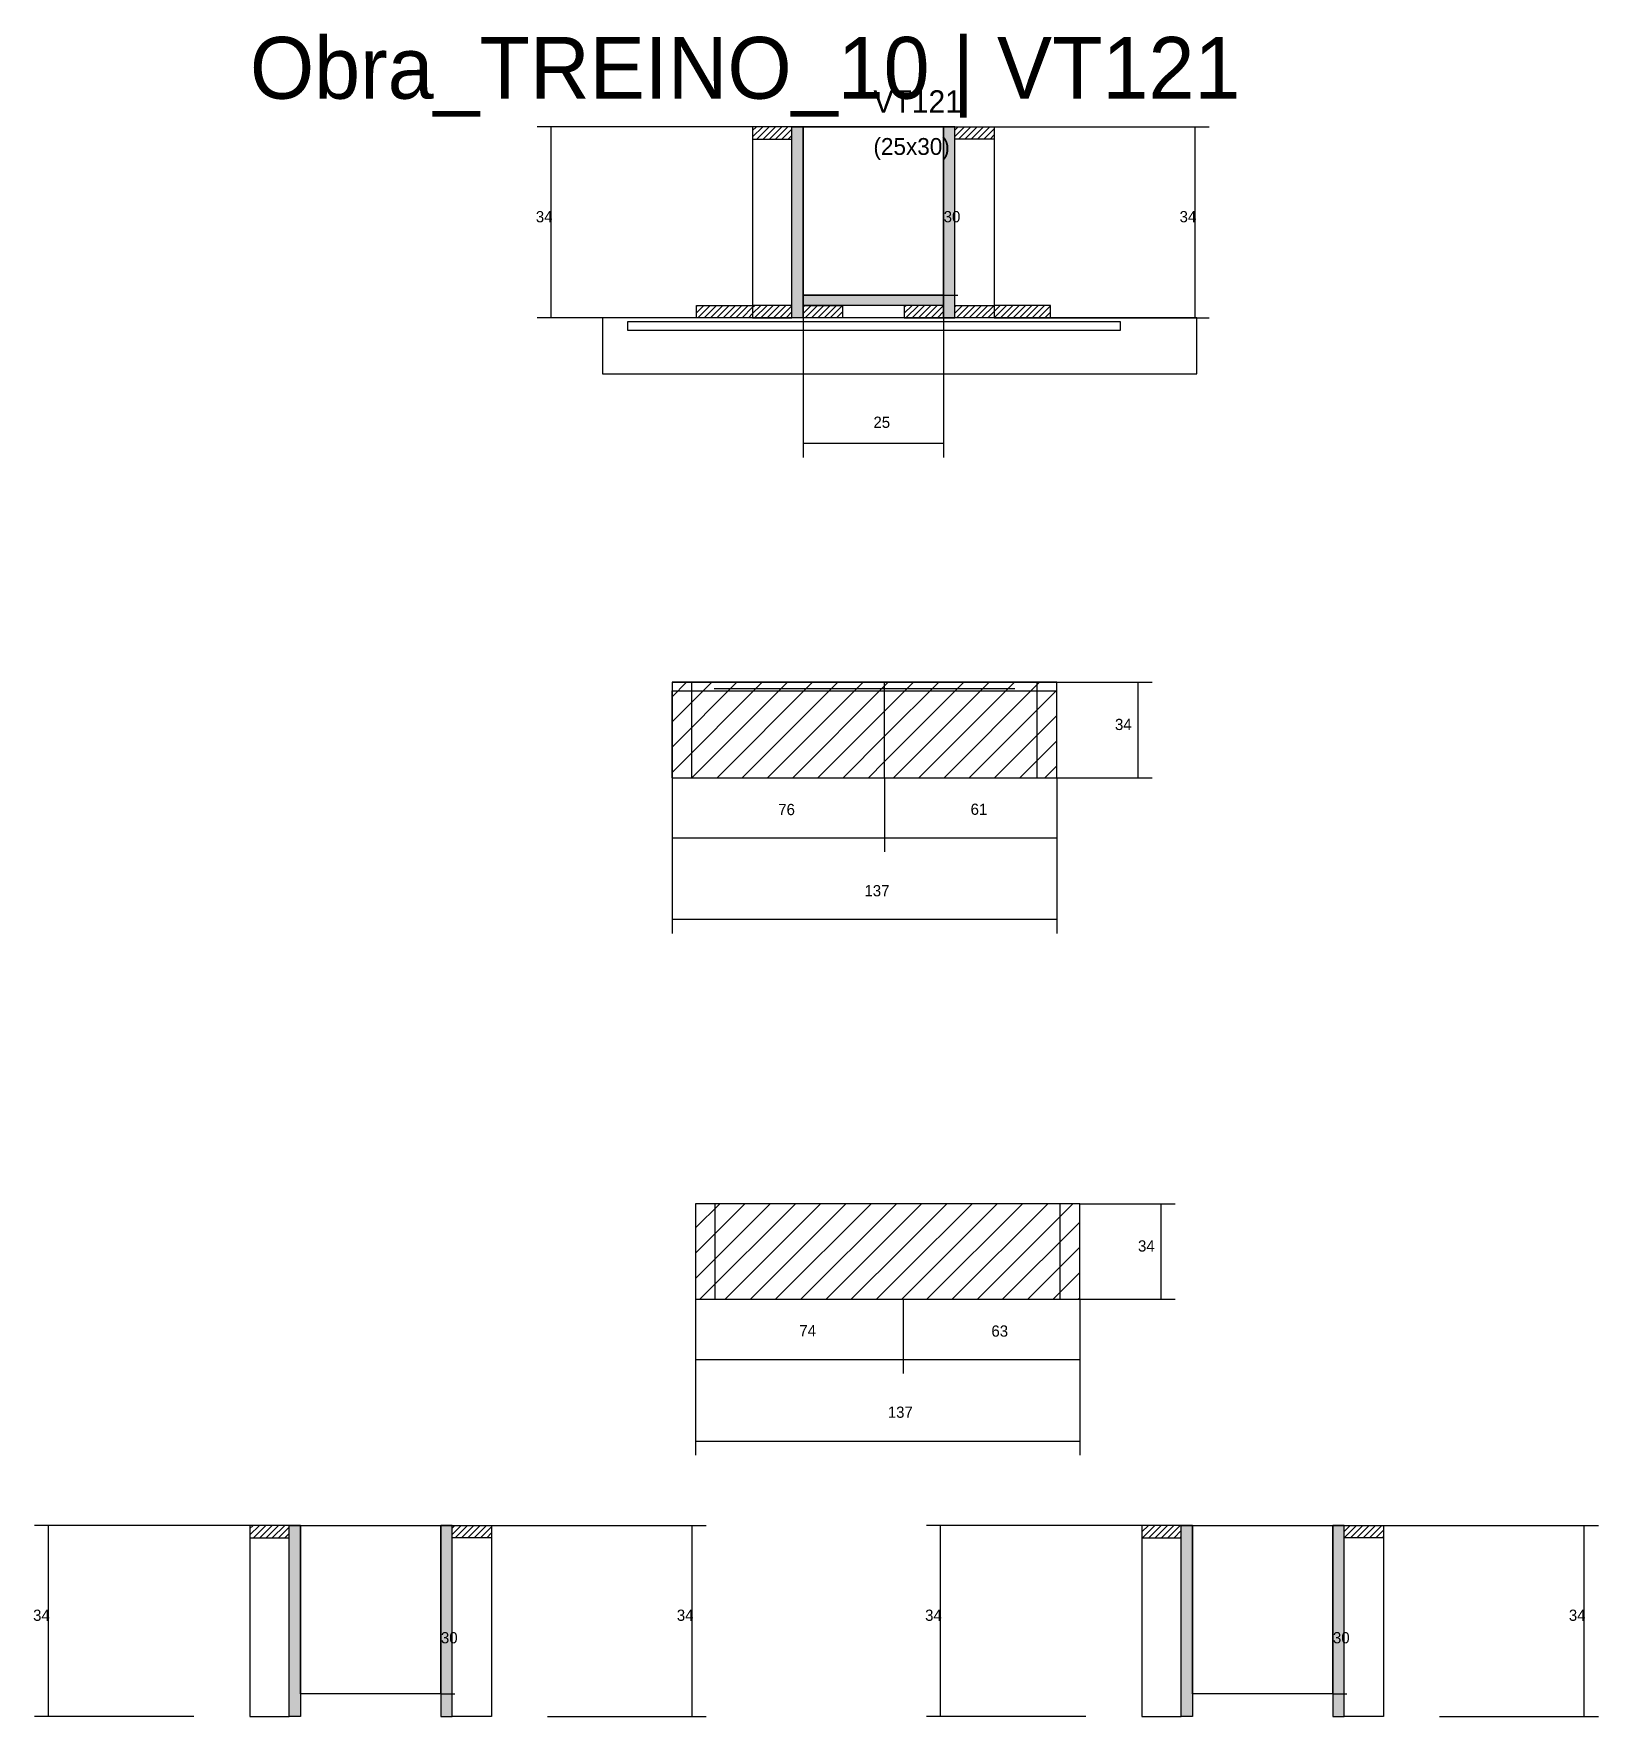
# Model space of a CAD drawing. Header units: metres. Extents: x -41 to 34800, y -36000 to 1848.
# Drawn here: x 23203 to 23760, y -15036 to -14437 of the extents above; entities that cross this region are included whole.
import ezdxf

# ---------------------------------------------------------------- set-up
doc = ezdxf.new("R2010")
doc.units = ezdxf.units.M
for name, color, linetype in [('CONCRETO', 251, 'Continuous'), ('COTA', 4, 'Continuous'), ('Cota Seção (2x)', 4, 'Continuous'), ('Hachura', 253, 'Continuous'), ('LABEL_ID', 3, 'Continuous'), ('Madeira', 126, 'Continuous'), ('Painéis', 200, 'Continuous'), ('SARR_2.2x7', 40, 'Continuous'), ('SCO-___-LAJ', 4, 'Continuous'), ('Texto Seção', 7, 'Continuous')]:
    doc.layers.add(name, color=color, linetype=linetype)

msp = doc.modelspace()

# ---------------------------------------------------------------- texts
at = {"layer": 'COTA'}
for s, p in [('34', (23381.8, -14504)), ('34', (23611, -14504)), ('25', (23502, -14577.2)), ('34', (23588, -14684.8)), ('76', (23468.1, -14715.1)), ('61', (23536.6, -14715)), ('137', (23498.8, -14744)), ('34', (23596.2, -14870.5)), ('74', (23475.6, -14900.7)), ('63', (23544, -14900.8)), ('137', (23507.1, -14929.7)), ('34', (23202.8, -15002)), ('34', (23432, -15002)), ('34', (23520.4, -15002)), ('34', (23749.6, -15002))]:
    msp.add_text(s, height=4, dxfattribs=at).set_placement(p)
at = {"layer": 'Cota Seção (2x)'}
for p in [(23527, -14504), (23348, -15010), (23665.6, -15010)]:
    msp.add_text('30', height=4, dxfattribs=at).set_placement(p)
at = {"layer": 'LABEL_ID'}
msp.add_text('Obra_TREINO_10 | VT121', height=22, dxfattribs=at).set_placement((23280, -14460))
at = {"layer": 'Texto Seção'}
for s, height, p in [('VT121', 8, (23502, -14465)), ('(25x30)', 6, (23502, -14480))]:
    msp.add_text(s, height=height, dxfattribs=at).set_placement(p)

# ---------------------------------------------------------------- hatches: boundary and pattern name
at = {"layer": 'Hachura'}
h = msp.add_hatch(dxfattribs=at)
h.set_pattern_fill('ANSI31', scale=0.5)
h.paths.add_polyline_path([(23473, -14474.4), (23473, -14470), (23473, -14470), (23459, -14470), (23459, -14470), (23459, -14474.4), (23459, -14474.4), (23473, -14474.4)])
h = msp.add_hatch(color=8, dxfattribs=at)
h.dxf.hatch_style = 1
h.paths.add_polyline_path([(23473, -14470), (23477, -14470), (23477, -14470), (23477, -14538), (23477, -14538), (23473, -14538), (23473, -14538), (23473, -14470)])
h = msp.add_hatch(color=8, dxfattribs=at)
h.dxf.hatch_style = 1
h.paths.add_polyline_path([(23531, -14470), (23527, -14470), (23527, -14470), (23527, -14538), (23527, -14538), (23531, -14538), (23531, -14538), (23531, -14470)])
h = msp.add_hatch(dxfattribs=at)
h.set_pattern_fill('ANSI31', scale=0.5)
h.paths.add_polyline_path([(23531, -14474.4), (23531, -14470), (23531, -14470), (23545, -14470), (23545, -14470), (23545, -14474.4), (23545, -14474.4), (23531, -14474.4)])
h = msp.add_hatch(dxfattribs=at)
h.set_pattern_fill('ANSI31', scale=0.5)
h.paths.add_polyline_path([(23439, -14538), (23439, -14533.6), (23439, -14533.6), (23459, -14533.6), (23459, -14533.6), (23459, -14538), (23459, -14538), (23439, -14538)])
h = msp.add_hatch(dxfattribs=at)
h.set_pattern_fill('ANSI31', scale=0.5)
h.paths.add_polyline_path([(23473, -14538), (23473, -14533.6), (23473, -14533.6), (23459, -14533.6), (23459, -14533.6), (23459, -14538), (23459, -14538), (23473, -14538)])
h = msp.add_hatch(color=8, dxfattribs=at)
h.dxf.hatch_style = 1
h.paths.add_polyline_path([(23477, -14533.6), (23477, -14530), (23477, -14530), (23527, -14530), (23527, -14530), (23527, -14533.6), (23527, -14533.6), (23477, -14533.6)])
h = msp.add_hatch(dxfattribs=at)
h.set_pattern_fill('ANSI31', scale=0.5)
h.paths.add_polyline_path([(23477, -14538), (23477, -14533.6), (23477, -14533.6), (23491, -14533.6), (23491, -14533.6), (23491, -14538), (23491, -14538), (23477, -14538)])
h = msp.add_hatch(dxfattribs=at)
h.set_pattern_fill('ANSI31', scale=0.5)
h.paths.add_polyline_path([(23527, -14538), (23527, -14533.6), (23527, -14533.6), (23513, -14533.6), (23513, -14533.6), (23513, -14538), (23513, -14538), (23527, -14538)])
h = msp.add_hatch(dxfattribs=at)
h.set_pattern_fill('ANSI31', scale=0.5)
h.paths.add_polyline_path([(23531, -14538), (23531, -14533.6), (23531, -14533.6), (23545, -14533.6), (23545, -14533.6), (23545, -14538), (23545, -14538), (23531, -14538)])
h = msp.add_hatch(dxfattribs=at)
h.set_pattern_fill('ANSI31', scale=0.5)
h.paths.add_polyline_path([(23565, -14538), (23565, -14533.6), (23565, -14533.6), (23545, -14533.6), (23545, -14533.6), (23545, -14538), (23545, -14538), (23565, -14538)])
h = msp.add_hatch(dxfattribs=at)
h.set_pattern_fill('ANSI31', scale=2)
h.paths.add_polyline_path([(23430.3, -14667.8), (23430.3, -14701.8), (23506, -14701.8), (23506, -14667.8)])
h = msp.add_hatch(dxfattribs=at)
h.set_pattern_fill('ANSI31', scale=2)
h.paths.add_polyline_path([(23506, -14667.8), (23506, -14701.8), (23567.3, -14701.8), (23567.3, -14667.8)])
h = msp.add_hatch(dxfattribs=at)
h.set_pattern_fill('ANSI31', scale=2)
h.paths.add_polyline_path([(23438.7, -14853.5), (23438.7, -14887.5), (23512.6, -14887.5), (23512.6, -14853.5)])
h = msp.add_hatch(dxfattribs=at)
h.set_pattern_fill('ANSI31', scale=2)
h.paths.add_polyline_path([(23512.6, -14853.5), (23512.6, -14887.5), (23575.5, -14887.5), (23575.5, -14853.5)])
h = msp.add_hatch(dxfattribs=at)
h.set_pattern_fill('ANSI31', scale=0.5)
h.paths.add_polyline_path([(23294, -14972.4), (23294, -14968), (23294, -14968), (23280, -14968), (23280, -14968), (23280, -14972.4), (23280, -14972.4), (23294, -14972.4)])
h = msp.add_hatch(color=8, dxfattribs=at)
h.dxf.hatch_style = 1
h.paths.add_polyline_path([(23294, -14968), (23298, -14968), (23298, -14968), (23298, -15036), (23298, -15036), (23294, -15036), (23294, -15036), (23294, -14968)])
h = msp.add_hatch(color=8, dxfattribs=at)
h.dxf.hatch_style = 1
h.paths.add_polyline_path([(23352, -14968), (23348, -14968), (23348, -14968), (23348, -15036), (23348, -15036), (23352, -15036), (23352, -15036), (23352, -14968)])
h = msp.add_hatch(dxfattribs=at)
h.set_pattern_fill('ANSI31', scale=0.5)
h.paths.add_polyline_path([(23352, -14972.4), (23352, -14968), (23352, -14968), (23366, -14968), (23366, -14968), (23366, -14972.4), (23366, -14972.4), (23352, -14972.4)])
h = msp.add_hatch(dxfattribs=at)
h.set_pattern_fill('ANSI31', scale=0.5)
h.paths.add_polyline_path([(23611.6, -14972.4), (23611.6, -14968), (23611.6, -14968), (23597.6, -14968), (23597.6, -14968), (23597.6, -14972.4), (23597.6, -14972.4), (23611.6, -14972.4)])
h = msp.add_hatch(color=8, dxfattribs=at)
h.dxf.hatch_style = 1
h.paths.add_polyline_path([(23611.6, -14968), (23615.6, -14968), (23615.6, -14968), (23615.6, -15036), (23615.6, -15036), (23611.6, -15036), (23611.6, -15036), (23611.6, -14968)])
h = msp.add_hatch(color=8, dxfattribs=at)
h.dxf.hatch_style = 1
h.paths.add_polyline_path([(23669.6, -14968), (23665.6, -14968), (23665.6, -14968), (23665.6, -15036), (23665.6, -15036), (23669.6, -15036), (23669.6, -15036), (23669.6, -14968)])
h = msp.add_hatch(dxfattribs=at)
h.set_pattern_fill('ANSI31', scale=0.5)
h.paths.add_polyline_path([(23669.6, -14972.4), (23669.6, -14968), (23669.6, -14968), (23683.6, -14968), (23683.6, -14968), (23683.6, -14972.4), (23683.6, -14972.4), (23669.6, -14972.4)])

# ---------------------------------------------------------------- linework, layer by layer
at = {"layer": 'CONCRETO'}
for points in [[(23477, -14470), (23477, -14470), (23477, -14470), (23477, -14470), (23527, -14470), (23527, -14470), (23527, -14470), (23527, -14530), (23477, -14530), (23477, -14470)], [(23477, -14530), (23527, -14530), (23527, -14470), (23477, -14470)], [(23298, -14968), (23298, -14968), (23298, -14968), (23298, -14968), (23348, -14968), (23348, -14968), (23348, -14968), (23348, -15028), (23298, -15028), (23298, -14968)], [(23615.6, -14968), (23615.6, -14968), (23615.6, -14968), (23615.6, -14968), (23665.6, -14968), (23665.6, -14968), (23665.6, -14968), (23665.6, -15028), (23615.6, -15028), (23615.6, -14968)]]:
    msp.add_lwpolyline(points, close=True, dxfattribs=at)
at = {"layer": 'COTA'}
for p, q in [((23477, -14470), (23382.3, -14470)), ((23387.3, -14538), (23387.3, -14470)), ((23545, -14470), (23621.5, -14470)), ((23616.5, -14538), (23616.5, -14470)), ((23477, -14533.6), (23477, -14587.7)), ((23527, -14533.6), (23527, -14587.7)), ((23439, -14538), (23382.3, -14538)), ((23565, -14538), (23621.5, -14538)), ((23477, -14582.7), (23527, -14582.7)), ((23567.3, -14667.8), (23601.2, -14667.8)), ((23596.2, -14701.8), (23596.2, -14667.8)), ((23430.3, -14701.8), (23430.3, -14757.2)), ((23430.3, -14701.8), (23430.3, -14728.2)), ((23506, -14701.8), (23506, -14728.2)), ((23506, -14701.8), (23506, -14728.2)), ((23567.3, -14701.8), (23601.2, -14701.8)), ((23567.3, -14701.8), (23567.3, -14757.2)), ((23567.3, -14701.8), (23567.3, -14728.2)), ((23430.3, -14723.2), (23506, -14723.2)), ((23506, -14723.2), (23567.3, -14723.2)), ((23430.3, -14752.2), (23567.3, -14752.2)), ((23575.5, -14853.5), (23609.4, -14853.5)), ((23604.4, -14887.5), (23604.4, -14853.5)), ((23438.7, -14887.5), (23438.7, -14943)), ((23438.7, -14887.5), (23438.7, -14913.9)), ((23512.6, -14887.5), (23512.6, -14913.9)), ((23512.6, -14887.5), (23512.6, -14913.9)), ((23575.5, -14887.5), (23609.4, -14887.5)), ((23575.5, -14887.5), (23575.5, -14943)), ((23575.5, -14887.5), (23575.5, -14913.9)), ((23438.7, -14908.9), (23512.6, -14908.9)), ((23512.6, -14908.9), (23575.5, -14908.9)), ((23438.7, -14938), (23575.5, -14938)), ((23298, -14968), (23203.3, -14968)), ((23208.3, -15036), (23208.3, -14968)), ((23366, -14968), (23442.5, -14968)), ((23437.5, -15036), (23437.5, -14968)), ((23615.6, -14968), (23520.9, -14968)), ((23525.9, -15036), (23525.9, -14968)), ((23683.6, -14968), (23760.1, -14968)), ((23755.1, -15036), (23755.1, -14968)), ((23260, -15036), (23203.3, -15036)), ((23386, -15036), (23442.5, -15036)), ((23577.6, -15036), (23520.9, -15036)), ((23703.6, -15036), (23760.1, -15036))]:
    msp.add_line(p, q, dxfattribs=at)
at = {"layer": 'Cota Seção (2x)'}
for p, q in [((23527, -14530), (23527, -14470)), ((23527, -14470), (23532, -14470)), ((23527, -14530), (23532, -14530)), ((23348, -15028), (23348, -14968)), ((23348, -14968), (23353, -14968)), ((23665.6, -15028), (23665.6, -14968)), ((23665.6, -14968), (23670.6, -14968)), ((23348, -15028), (23353, -15028)), ((23665.6, -15028), (23670.6, -15028))]:
    msp.add_line(p, q, dxfattribs=at)
at = {"layer": 'Madeira'}
for points in [[(23473, -14474.4), (23473, -14470), (23459, -14470), (23459, -14474.4)], [(23473, -14470), (23459, -14470), (23459, -14538), (23473, -14538)], [(23531, -14474.4), (23531, -14470), (23545, -14470), (23545, -14474.4)], [(23531, -14470), (23545, -14470), (23545, -14538), (23531, -14538)], [(23439, -14538), (23439, -14533.6), (23459, -14533.6), (23459, -14538)], [(23473, -14538), (23473, -14533.6), (23459, -14533.6), (23459, -14538)], [(23477, -14538), (23477, -14533.6), (23491, -14533.6), (23491, -14538)], [(23527, -14538), (23527, -14533.6), (23513, -14533.6), (23513, -14538)], [(23531, -14538), (23531, -14533.6), (23545, -14533.6), (23545, -14538)], [(23565, -14538), (23565, -14533.6), (23545, -14533.6), (23545, -14538)], [(23405.5, -14558), (23617.1, -14558), (23617.1, -14538), (23405.5, -14538)], [(23294, -14972.4), (23294, -14968), (23280, -14968), (23280, -14972.4)], [(23294, -14968), (23280, -14968), (23280, -15036), (23294, -15036)], [(23352, -14972.4), (23352, -14968), (23366, -14968), (23366, -14972.4)], [(23352, -14968), (23366, -14968), (23366, -15036), (23352, -15036)], [(23611.6, -14972.4), (23611.6, -14968), (23597.6, -14968), (23597.6, -14972.4)], [(23611.6, -14968), (23597.6, -14968), (23597.6, -15036), (23611.6, -15036)], [(23669.6, -14972.4), (23669.6, -14968), (23683.6, -14968), (23683.6, -14972.4)], [(23669.6, -14968), (23683.6, -14968), (23683.6, -15036), (23669.6, -15036)]]:
    msp.add_lwpolyline(points, close=True, dxfattribs=at)
at = {"layer": 'Painéis'}
for p, q in [((23477, -14538), (23477, -14470)), ((23527, -14538), (23527, -14470)), ((23477, -14530), (23527, -14530)), ((23477, -14533.6), (23477, -14530)), ((23527, -14533.6), (23527, -14530)), ((23430.3, -14667.8), (23567.3, -14667.8)), ((23430.3, -14670.8), (23506, -14670.8)), ((23430.3, -14701.8), (23430.3, -14670.8)), ((23506, -14701.8), (23506, -14667.8)), ((23506, -14701.8), (23506, -14670.8)), ((23506, -14670.8), (23567.3, -14670.8)), ((23506, -14701.8), (23506, -14670.8)), ((23567.3, -14701.8), (23567.3, -14667.8)), ((23567.3, -14701.8), (23567.3, -14670.8)), ((23430.3, -14701.8), (23567.3, -14701.8)), ((23430.3, -14701.8), (23506, -14701.8)), ((23506, -14701.8), (23567.3, -14701.8))]:
    msp.add_line(p, q, dxfattribs=at)
for points in [[(23473, -14470), (23477, -14470), (23477, -14538), (23473, -14538)], [(23531, -14470), (23527, -14470), (23527, -14538), (23531, -14538)], [(23477, -14533.6), (23477, -14530), (23527, -14530), (23527, -14533.6)], [(23430.3, -14701.8), (23567.3, -14701.8), (23567.3, -14667.8), (23430.3, -14667.8)], [(23438.7, -14887.5), (23575.5, -14887.5), (23575.5, -14853.5), (23438.7, -14853.5)], [(23294, -14968), (23298, -14968), (23298, -15036), (23294, -15036)], [(23352, -14968), (23348, -14968), (23348, -15036), (23352, -15036)], [(23611.6, -14968), (23615.6, -14968), (23615.6, -15036), (23611.6, -15036)], [(23669.6, -14968), (23665.6, -14968), (23665.6, -15036), (23669.6, -15036)]]:
    msp.add_lwpolyline(points, close=True, dxfattribs=at)
at = {"layer": 'SARR_2.2x7'}
for p, q in [((23437.3, -14701.8), (23437.3, -14667.8)), ((23445.3, -14670), (23506, -14670)), ((23506, -14670), (23552.3, -14670)), ((23560.3, -14701.8), (23560.3, -14667.8)), ((23445.7, -14887.5), (23445.7, -14853.5)), ((23568.5, -14887.5), (23568.5, -14853.5))]:
    msp.add_line(p, q, dxfattribs=at)
at = {"layer": 'SCO-___-LAJ'}
msp.add_lwpolyline([(23414.5, -14539.3), (23589.8, -14539.3), (23589.8, -14542.5), (23414.5, -14542.5)], close=True, dxfattribs=at)

msp.set_redraw_order([(e.dxf.handle, doc.entitydb.next_handle()) for e in msp.query("TEXT MTEXT ATTDEF DIMENSION ARC_DIMENSION")])  # texts and dimensions are drawn at this point

doc.saveas('drawing.dxf')
